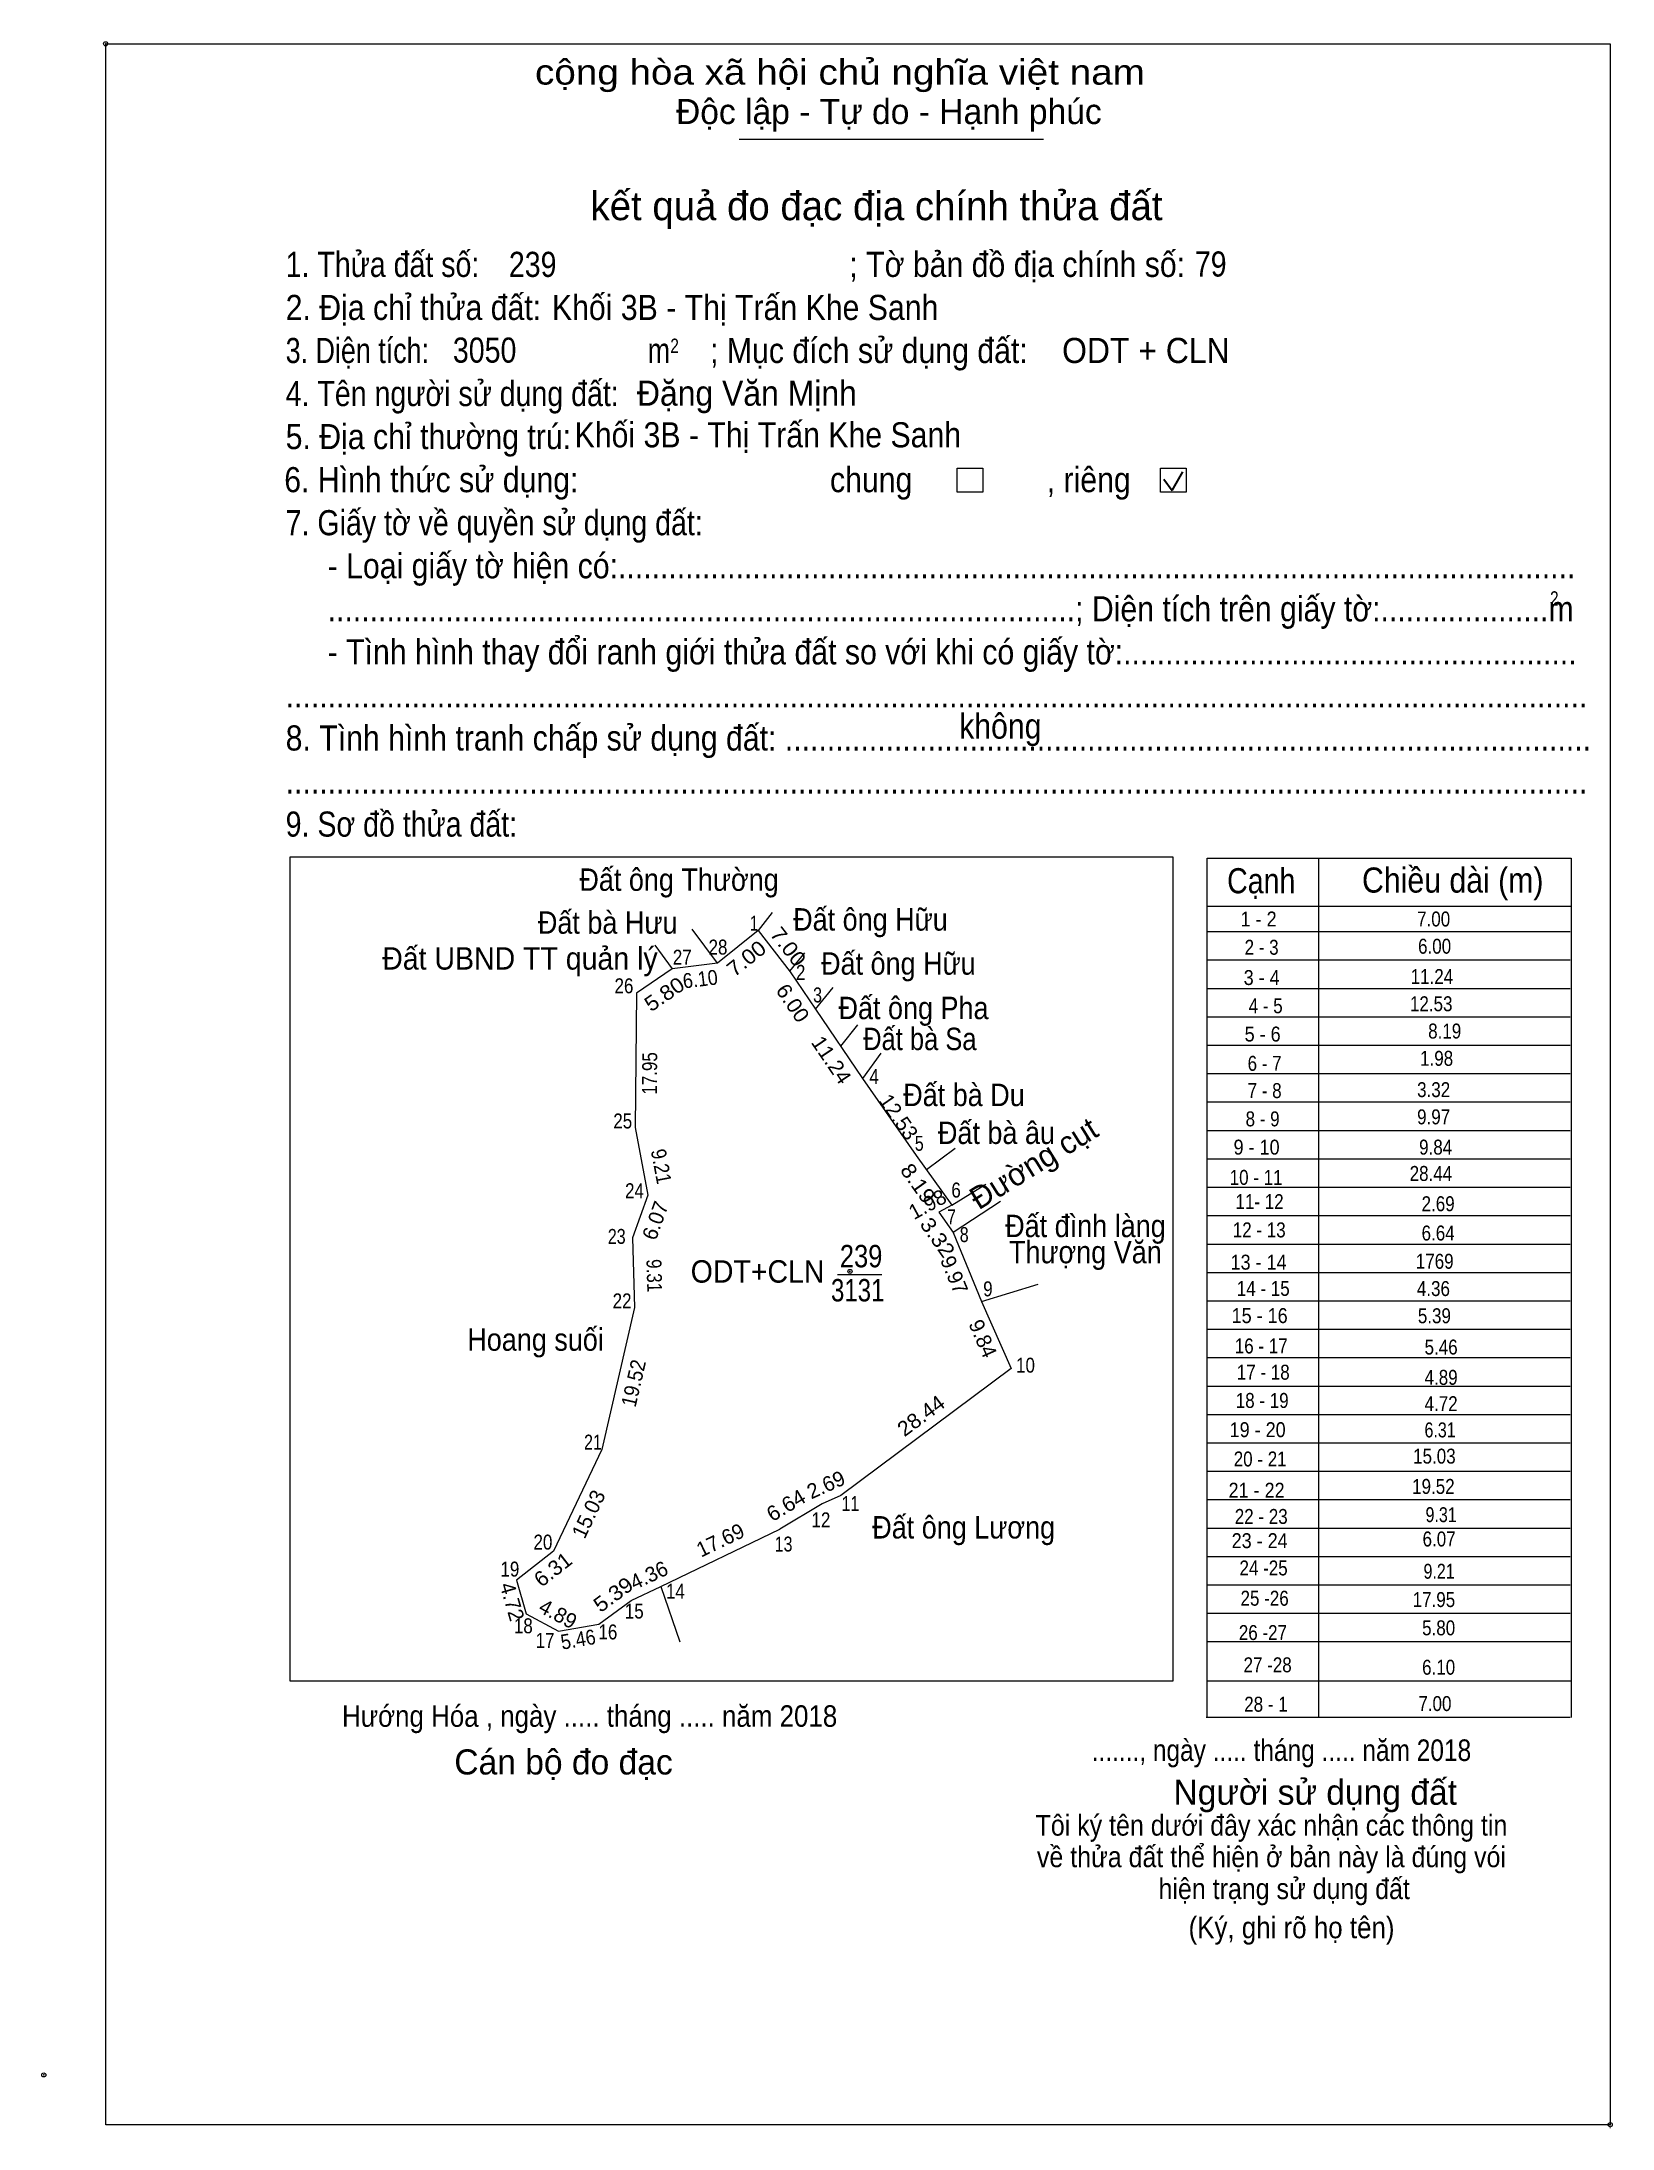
# Model space of a CAD drawing. Header units: metres. Extents: x 549272 to 551461, y 1838244 to 1839012.
# Drawn here: x 550586.3 to 550796.4, y 1838243.6 to 1838522.7 of the extents above; entities that cross this region are included whole.
import ezdxf
from ezdxf.enums import TextEntityAlignment as Align

# ---------------------------------------------------------------- set-up
doc = ezdxf.new("R2010")
doc.units = ezdxf.units.M
doc.header["$LTSCALE"] = 1.1
doc.header["$PDMODE"] = 32
doc.header["$PDSIZE"] = 0.55
doc.linetypes.add('DOTTED', pattern=[1.5, 0.3, -1.2])
for name, color, linetype, lineweight in [('1', 7, 'DOTTED', 13), ('10', 7, 'Continuous', 13), ('15', 7, 'Continuous', 13), ('7', 7, 'Continuous', 25)]:
    doc.layers.add(name, color=color, linetype=linetype, lineweight=lineweight)
doc.layers.add('6', color=7, linetype='Continuous')

msp = doc.modelspace()

# ---------------------------------------------------------------- texts
at = {"layer": '1', "width": 0.9}
msp.add_text('Hướng Hóa , ngày ..... tháng ..... năm 2018', height=2.88, dxfattribs=at).set_placement((550626.45, 1838297.31))
at = {"layer": '10'}
for s, width, p in [('Đất ông Thường', 0.9, (550671.535, 1838409.15)), ('Đất ông Hữu', 0.9, (550697.14, 1838403.83)), ('Đất bà Hưu', 0.9, (550661.99, 1838403.41)), ('Đất UBND TT quản lý', 0.95, (550650.25, 1838398.61)), ('Đất ông Hữu', 0.9, (550700.88, 1838397.93)), ('Đất ông Pha', 0.9, (550702.905, 1838391.98)), ('Đất bà Sa', 0.85, (550703.75, 1838387.84)), ('Đất bà Du', 0.9, (550709.655, 1838380.35)), ('Đất bà âu', 0.9, (550714, 1838375.28)), ('Đất đình làng', 0.9, (550725.905, 1838362.82)), ('Thượng Văn', 0.9, (550725.895, 1838359.32)), ('239', 0.85, (550695.895, 1838358.78)), ('3131', 0.8, (550695.435, 1838354.22)), ('Hoang suối', 0.9, (550652.34, 1838347.62)), ('Đất ông Lương', 0.9, (550709.61, 1838322.5))]:
    msp.add_text(s, height=3, dxfattribs=dict(at, width=width)).set_placement(p, align=Align.CENTER)
for s, height, width, p in [(' 1', 2, 0.75, (550682.13, 1838403.84)), (' 1 - 2', 2, 0.9, (550751.48, 1838404.38)), ('7.00', 2, 0.85, (550774.7, 1838404.38)), (' 28', 2, 0.85, (550678.01, 1838400.62)), (' 2 - 3', 2, 0.85, (550751.75, 1838400.6)), ('6.00', 2, 0.85, (550774.83, 1838400.74)), (' 27', 2, 0.85, (550673.23, 1838399.27)), (' 2', 2, 0.85, (550688.44, 1838397.24)), (' 26', 2, 0.85, (550665.43, 1838395.44)), (' 3', 2, 0.8, (550690.66, 1838394.22)), ('3 - 4', 2, 0.9, (550751.89, 1838396.55)), ('11.24', 2, 0.85, (550775.1, 1838396.68)), ('4 - 5', 2, 0.85, (550752.29, 1838392.77)), ('12.53 ', 2, 0.85, (550775.64, 1838393.04)), ('5 - 6', 2, 0.9, (550752.02, 1838388.99)), ('8.19', 2, 0.85, (550776.18, 1838389.39)), ('1.98', 2, 0.85, (550775.1, 1838385.74)), (' 4', 2, 0.85, (550698.26, 1838383.3)), ('6 - 7', 2, 0.85, (550752.15, 1838385.07)), ('7 - 8', 2, 0.85, (550752.15, 1838381.42)), ('3.32', 2, 0.85, (550774.7, 1838381.55)), (' 25', 2, 0.85, (550665.27, 1838377.36)), ('8 - 9', 2, 0.85, (550751.88, 1838377.64)), ('9.97', 2, 0.85, (550774.7, 1838377.91)), (' 5', 2, 0.8, (550704.27, 1838374.37)), ('9 - 10', 2, 0.9, (550751.88, 1838373.86)), ('9.84', 2, 0.85, (550774.97, 1838373.86)), ('10 - 11', 2, 0.85, (550752.28, 1838369.81)), ('28.44', 2, 0.85, (550774.97, 1838370.34)), (' 24', 2, 0.85, (550666.84, 1838368.03)), (' 6', 2, 0.85, (550709.23, 1838368.12)), ('11- 12', 2, 0.85, (550752.42, 1838366.57)), ('2.69', 2, 0.85, (550775.3, 1838366.29)), (' 7', 2, 0.8, (550708.58, 1838364.53)), (' 23', 2, 0.8, (550664.39, 1838361.92)), (' 8', 2, 0.8, (550710.28, 1838362.16)), ('12 - 13', 2, 0.85, (550752.69, 1838362.79)), ('6.64', 2, 0.85, (550775.3, 1838362.37)), ('ODT+CLN', 3, 0.95, (550690.99, 1838356.73)), ('13 - 14', 2, 0.9, (550752.82, 1838358.47)), ('1769', 2, 0.85, (550775.16, 1838358.59)), (' 9', 2, 0.85, (550713.49, 1838354.9)), ('14 - 15', 2, 0.85, (550753.23, 1838354.96)), ('4.36 ', 2, 0.85, (550775.3, 1838354.94)), (' 22', 2, 0.85, (550665.18, 1838353.29)), ('15 - 16', 2, 0.9, (550752.96, 1838351.32)), ('5.39 ', 2, 0.85, (550775.43, 1838351.3)), ('16 - 17', 2, 0.85, (550752.96, 1838347.26)), ('5.46', 2, 0.85, (550775.7, 1838347.11)), (' 10', 2, 0.85, (550719.15, 1838344.69)), ('17 - 18', 2, 0.85, (550753.23, 1838343.75)), ('4.89', 2, 0.85, (550775.7, 1838343.06)), ('18 - 19', 2, 0.85, (550753.09, 1838339.97)), ('4.72', 2, 0.85, (550775.7, 1838339.54)), ('19 - 20', 2, 0.9, (550752.69, 1838336.06)), ('6.31', 2, 0.8, (550775.43, 1838336.03)), (' 21', 2, 0.8, (550661.21, 1838334.4)), ('15.03', 2, 0.85, (550775.43, 1838332.52)), ('20 - 21', 2, 0.85, (550752.82, 1838332.14)), ('21 - 22', 2, 0.9, (550752.55, 1838327.96)), ('19.52', 2, 0.85, (550775.3, 1838328.47)), (' 11', 2, 0.8, (550695.65, 1838326.17)), ('22 - 23', 2, 0.85, (550752.96, 1838324.45)), ('9.31', 2, 0.8, (550775.57, 1838324.69)), (' 12', 2, 0.85, (550691.78, 1838323.99)), ('6.07', 2, 0.85, (550775.43, 1838321.44)), (' 20', 2, 0.85, (550654.59, 1838321.02)), (' 13', 2, 0.8, (550686.71, 1838320.76)), ('23 - 24', 2, 0.9, (550752.96, 1838321.21)), (' 19', 2, 0.85, (550650.17, 1838317.41)), ('24 -25', 2, 0.85, (550752.96, 1838317.56)), ('9.21', 2, 0.8, (550775.3, 1838317.12)), (' 14', 2, 0.85, (550672.31, 1838314.44)), ('25 -26', 2, 0.85, (550753.1, 1838313.51)), ('17.95', 2, 0.85, (550775.37, 1838313.33)), (' 15', 2, 0.85, (550666.81, 1838311.79)), (' 18', 2, 0.85, (550651.97, 1838309.82)), (' 17', 2, 0.85, (550654.87, 1838307.87)), (' 16', 2, 0.85, (550663.28, 1838309)), ('26 -27 ', 2, 0.85, (550753.5, 1838308.92)), ('5.80', 2, 0.85, (550775.37, 1838309.55)), ('27 -28', 2, 0.85, (550753.5, 1838304.6)), ('6.10', 2, 0.85, (550775.37, 1838304.28)), ('28 - 1', 2, 0.85, (550752.96, 1838299.33)), ('7.00 ', 2, 0.85, (550775.5, 1838299.42))]:
    msp.add_text(s, height=height, dxfattribs=dict(at, width=width)).set_placement(p, align=Align.RIGHT)
for s, rotation, width, p in [('7.00', 307.803, 1.1, (550685.352, 1838401.073)), ('7.00', 38.621, 1.1, (550681.171, 1838399.322)), ('5.80', 34.539, 1.1, (550670.143, 1838394.498)), ('6.10', 6.973, 0.9, (550674.494, 1838396.358)), ('6.00', 304.061, 1.05, (550685.919, 1838393.575)), ('11.24', 304.199, 1.05, (550691.094, 1838385.967)), ('17.95', 89.489, 0.85, (550668.596, 1838384.711)), ('9.21', 280.7, 0.9, (550668.183, 1838372.101)), ('8.19', 305.554, 1.1, (550702.684, 1838369.441)), ('3.32', 305.176, 1.1, (550705.298, 1838362.201)), ('9.31', 271.6, 0.85, (550667.231, 1838357.643)), ('19.52', 77.032, 0.95, (550666.423, 1838343.051)), ('28.44', 36.636, 1.05, (550704.508, 1838338.128)), ('6.64', 31.127, 1.05, (550686.363, 1838326.085)), ('6.31', 37.979, 1.05, (550655.28, 1838317.575)), ('5.39', 36.317, 1.1, (550663.333, 1838314.199)), ('5.46', 9.807, 0.9, (550658.205, 1838308.022))]:
    msp.add_text(s, height=2, rotation=rotation, dxfattribs=dict(at, width=width)).set_placement(p, align=Align.CENTER)
for s, height, rotation, p in [('12.53', 2, 304.857, (550700.086, 1838378.332)), ('Đường cụt', 3, 31.79, (550719.76, 1838371.428)), ('1.98', 2, 28.634, (550705.251, 1838366.332)), ('6.07', 2, 70.251, (550669.3, 1838364.702)), ('9.97', 2, 292.527, (550707.427, 1838357.383)), ('9.84', 2, 293.803, (550711.268, 1838348.844)), ('15.03', 2, 64.594, (550660.335, 1838325.341)), ('2.69', 2, 24.092, (550691.597, 1838328.784)), ('17.69', 2, 25.696, (550677.491, 1838321.383)), ('4.36', 2, 24.977, (550667.928, 1838316.685)), ('4.72', 2, 286.129, (550648.245, 1838313.783)), ('4.89', 2, 331.81, (550654.873, 1838311.541))]:
    msp.add_text(s, height=height, rotation=rotation, dxfattribs=at).set_placement(p, align=Align.CENTER)
at = {"layer": '6', "width": 0.95}
for s, p in [('ODT + CLN', (550722.78, 1838479.76)), ('Đặng Văn Mịnh', (550665.9, 1838474.05))]:
    msp.add_text(s, height=3.36, dxfattribs=at).set_placement(p)
at = {"layer": '7'}
for s, height, width, p in [('cộng hòa xã hội chủ nghĩa việt nam', 3.36, 1.15, (550652.27, 1838517.01)), ('1. Thửa đất số:', 3.36, 0.85, (550618.91, 1838491.28)), ('239', 3.36, 0.85, (550648.77, 1838491.28)), ('; Tờ bản đồ địa chính số:', 3.36, 0.9, (550694.32, 1838491.28)), ('79', 3.36, 0.85, (550740.54, 1838491.33)), ('2. Địa chỉ thửa đất:', 3.36, 0.9, (550618.91, 1838485.52)), ('Khối 3B - Thị Trấn Khe Sanh', 3.36, 0.9, (550654.53, 1838485.52)), ('3. Diện tích:', 3.36, 0.8, (550618.91, 1838479.76)), ('3050', 3.36, 0.85, (550641.28, 1838479.81)), ('2', 1.92, 0.8, (550670.37, 1838481.11)), ('; Mục đích sử dụng đất:', 3.36, 0.9, (550675.69, 1838479.76)), ('m', 3.36, 0.8, (550667.34, 1838479.76)), ('4. Tên người sử dụng đất:', 3.36, 0.85, (550618.91, 1838474)), ('5. Địa chỉ thường trú:', 3.36, 0.9, (550618.91, 1838468.24)), ('Khối 3B - Thị Trấn Khe Sanh', 3.36, 0.9, (550657.57, 1838468.48)), ('6. Hình thức sử dụng:', 3.36, 0.9, (550618.72, 1838462.48)), ('chung                , riêng', 3.36, 0.9, (550691.73, 1838462.48)), ('7. Giấy tờ về quyền sử dụng đất:', 3.36, 0.85, (550618.91, 1838456.72)), ('     - Loại giấy tờ hiện có:..................................................................................................................', 3.36, 0.9, (550618.91, 1838450.96)), ('2', 1.92, 0.8, (550788.06, 1838447.31)), ('     .........................................................................................; Diện tích trên giấy tờ:....................m', 3.36, 0.9, (550618.91, 1838445.2)), ('     - Tình hình thay đổi ranh giới thửa đất so với khi có giấy tờ:......................................................', 3.36, 0.9, (550618.91, 1838439.44)), ('...........................................................................................................................................................', 3.36, 0.9, (550618.91, 1838433.68)), ('không', 3.36, 0.9, (550709.01, 1838429.51)), ('8. Tình hình tranh chấp sử dụng đất: ................................................................................................', 3.36, 0.9, (550618.91, 1838427.92)), ('...........................................................................................................................................................', 3.36, 0.9, (550618.91, 1838422.16)), ('9. Sơ đồ thửa đất:', 3.36, 0.85, (550618.91, 1838416.4)), ('Cạnh', 3.36, 0.85, (550744.86, 1838408.82)), ('Chiều dài (m)', 3.36, 0.9, (550762.91, 1838408.91)), ('......., ngày ..... tháng ..... năm 2018', 2.88, 0.85, (550726.74, 1838292.74)), ('(Ký, ghi rõ họ tên)', 2.88, 0.9, (550739.7, 1838269.02))]:
    msp.add_text(s, height=height, dxfattribs=dict(at, width=width)).set_placement(p)
for s, p in [('Độc lập - Tự do - Hạnh phúc', (550671.13, 1838511.73)), ('Cán bộ đo đạc', (550641.47, 1838290.93)), ('Người sử dụng đất', (550737.68, 1838286.88))]:
    msp.add_text(s, height=3.36, dxfattribs=at).set_placement(p)
for s, height, p in [('kết quả đo đạc địa chính thửa đất', 3.84, (550697.955, 1838498.87)), ('.', 0.96, (550796.107, 1838243.6))]:
    msp.add_text(s, height=height, dxfattribs=at).set_placement(p, align=Align.CENTER)
at = {"layer": '7', "width": 0.9}
for s, p in [('Tôi ký tên dưới đây xác nhận các thông tin', (550750.79, 1838282.75)), ('về thửa đất thể hiện ở bản này là đúng vói', (550750.79, 1838278.53)), ('hiện trạng sử dụng đất', (550752.495, 1838274.26))]:
    msp.add_text(s, height=2.776, dxfattribs=at).set_placement(p, align=Align.CENTER)

# ---------------------------------------------------------------- linework, layer by layer
at = {"layer": '15'}
for p, q in [((550668.31, 1838401.89), (550670.61, 1838398.73)), ((550742.08, 1838403.7), (550790.75, 1838403.7)), ((550686.37, 1838398.38), (550688.37, 1838400.86)), ((550742.08, 1838399.9), (550790.75, 1838399.9)), ((550689.78, 1838393.34), (550692.17, 1838396.21)), ((550742.08, 1838396.1), (550790.75, 1838396.1)), ((550693.16, 1838388.37), (550695.45, 1838391.2)), ((550742.08, 1838392.3), (550790.75, 1838392.3)), ((550742.08, 1838388.5), (550790.75, 1838388.5)), ((550698.52, 1838387.42), (550696.1, 1838384.04)), ((550742.08, 1838384.7), (550790.75, 1838384.7)), ((550742.08, 1838380.9), (550790.75, 1838380.9)), ((550742.08, 1838377.1), (550790.75, 1838377.1)), ((550708.49, 1838374.66), (550704.64, 1838371.83)), ((550742.08, 1838373.3), (550790.75, 1838373.3)), ((550708.02, 1838367.1), (550712.57, 1838369.92)), ((550742.08, 1838369.5), (550790.75, 1838369.5)), ((550714.53, 1838367.59), (550708.19, 1838363.44)), ((550742.08, 1838365.7), (550790.75, 1838365.7)), ((550742.08, 1838361.9), (550790.75, 1838361.9)), ((550692.73, 1838357.84), (550698.67, 1838357.84)), ((550742.08, 1838358.1), (550790.75, 1838358.1)), ((550712.01, 1838354.23), (550719.59, 1838356.52)), ((550742.08, 1838354.3), (550790.75, 1838354.3)), ((550742.08, 1838350.5), (550790.75, 1838350.5)), ((550742.08, 1838346.7), (550790.75, 1838346.7)), ((550742.08, 1838342.9), (550790.75, 1838342.9)), ((550742.08, 1838339.1), (550790.75, 1838339.1)), ((550742.08, 1838335.3), (550790.75, 1838335.3)), ((550742.08, 1838331.5), (550790.75, 1838331.5)), ((550742.08, 1838327.7), (550790.75, 1838327.7)), ((550669.08, 1838316.06), (550685.02, 1838323.73)), ((550742.08, 1838323.9), (550790.75, 1838323.9)), ((550742.08, 1838320.1), (550790.75, 1838320.1)), ((550665.13, 1838314.22), (550669.08, 1838316.06)), ((550669.08, 1838316.06), (550671.63, 1838308.69)), ((550742.08, 1838316.3), (550790.75, 1838316.3)), ((550742.08, 1838312.5), (550790.75, 1838312.5)), ((550742.08, 1838308.7), (550790.75, 1838308.7))]:
    msp.add_line(p, q, dxfattribs=at)
for points in [[(550684.01, 1838406.27), (550682.13, 1838403.84), (550676.66, 1838399.47), (550673.31, 1838404.03)], [(550682.13, 1838403.84), (550686.42, 1838398.31), (550689.78, 1838393.34)], [(550676.66, 1838399.47), (550670.61, 1838398.73), (550665.83, 1838395.44), (550665.67, 1838377.49), (550667.38, 1838368.44)], [(550689.78, 1838393.34), (550696.1, 1838384.04), (550703.26, 1838373.76), (550708.02, 1838367.1)], [(550667.38, 1838368.44), (550665.33, 1838362.73), (550665.59, 1838353.42), (550661.21, 1838334.4), (550654.76, 1838320.82), (550649.79, 1838316.94), (550651.1, 1838312.41), (550655.41, 1838310.1)], [(550708.02, 1838367.1), (550706.28, 1838366.15), (550708.19, 1838363.44)], [(550708.19, 1838363.44), (550712.01, 1838354.23), (550715.98, 1838345.23), (550693.16, 1838328.26), (550690.7, 1838327.16), (550685.02, 1838323.73)], [(550655.41, 1838310.1), (550660.79, 1838311.03), (550665.13, 1838314.22)]]:
    msp.add_lwpolyline(points, dxfattribs=at)
for p in [(550694.4, 1838358.23), (550586.55, 1838250.74)]:
    msp.add_point(p, dxfattribs=at)
at = {"layer": '7'}
for p, q in [((550679.6, 1838509.71), (550720.31, 1838509.71)), ((550742.2, 1838298.54), (550742.2, 1838413.51)), ((550757.08, 1838413.51), (550757.08, 1838298.54)), ((550742.2, 1838407.08), (550790.87, 1838407.08)), ((550790.87, 1838303.4), (550742.2, 1838303.4)), ((550790.74, 1838298.54), (550742.06, 1838298.54))]:
    msp.add_line(p, q, dxfattribs=at)
at = {"layer": '7', "lineweight": 35}
for p, q in [((550736.38, 1838464.21), (550737.52, 1838462.72)), ((550737.52, 1838462.72), (550738.92, 1838465.21))]:
    msp.add_line(p, q, dxfattribs=at)
at = {"layer": '7', "lineweight": 13}
msp.add_lwpolyline([(550594.83, 1838522.47), (550796.11, 1838522.47), (550796.11, 1838244.07), (550594.83, 1838244.07)], close=True, dxfattribs=at)
at = {"layer": '7'}
for points in [[(550708.73, 1838465.69), (550712.19, 1838465.69), (550712.19, 1838462.47), (550708.73, 1838462.47)], [(550735.93, 1838465.69), (550739.38, 1838465.69), (550739.38, 1838462.47), (550735.93, 1838462.47)], [(550619.51, 1838413.71), (550737.59, 1838413.71), (550737.59, 1838303.4), (550619.51, 1838303.4)]]:
    msp.add_lwpolyline(points, close=True, dxfattribs=at)
msp.add_lwpolyline([(550742.2, 1838413.51), (550790.87, 1838413.51), (550790.87, 1838298.54)], dxfattribs=at)
for p in [(550594.83, 1838522.47), (550796.11, 1838244.07)]:
    msp.add_point(p, dxfattribs=at)

msp.set_redraw_order([(e.dxf.handle, doc.entitydb.next_handle()) for e in msp.query("TEXT MTEXT ATTDEF DIMENSION ARC_DIMENSION")])  # texts and dimensions are drawn at this point

doc.saveas('drawing.dxf')
